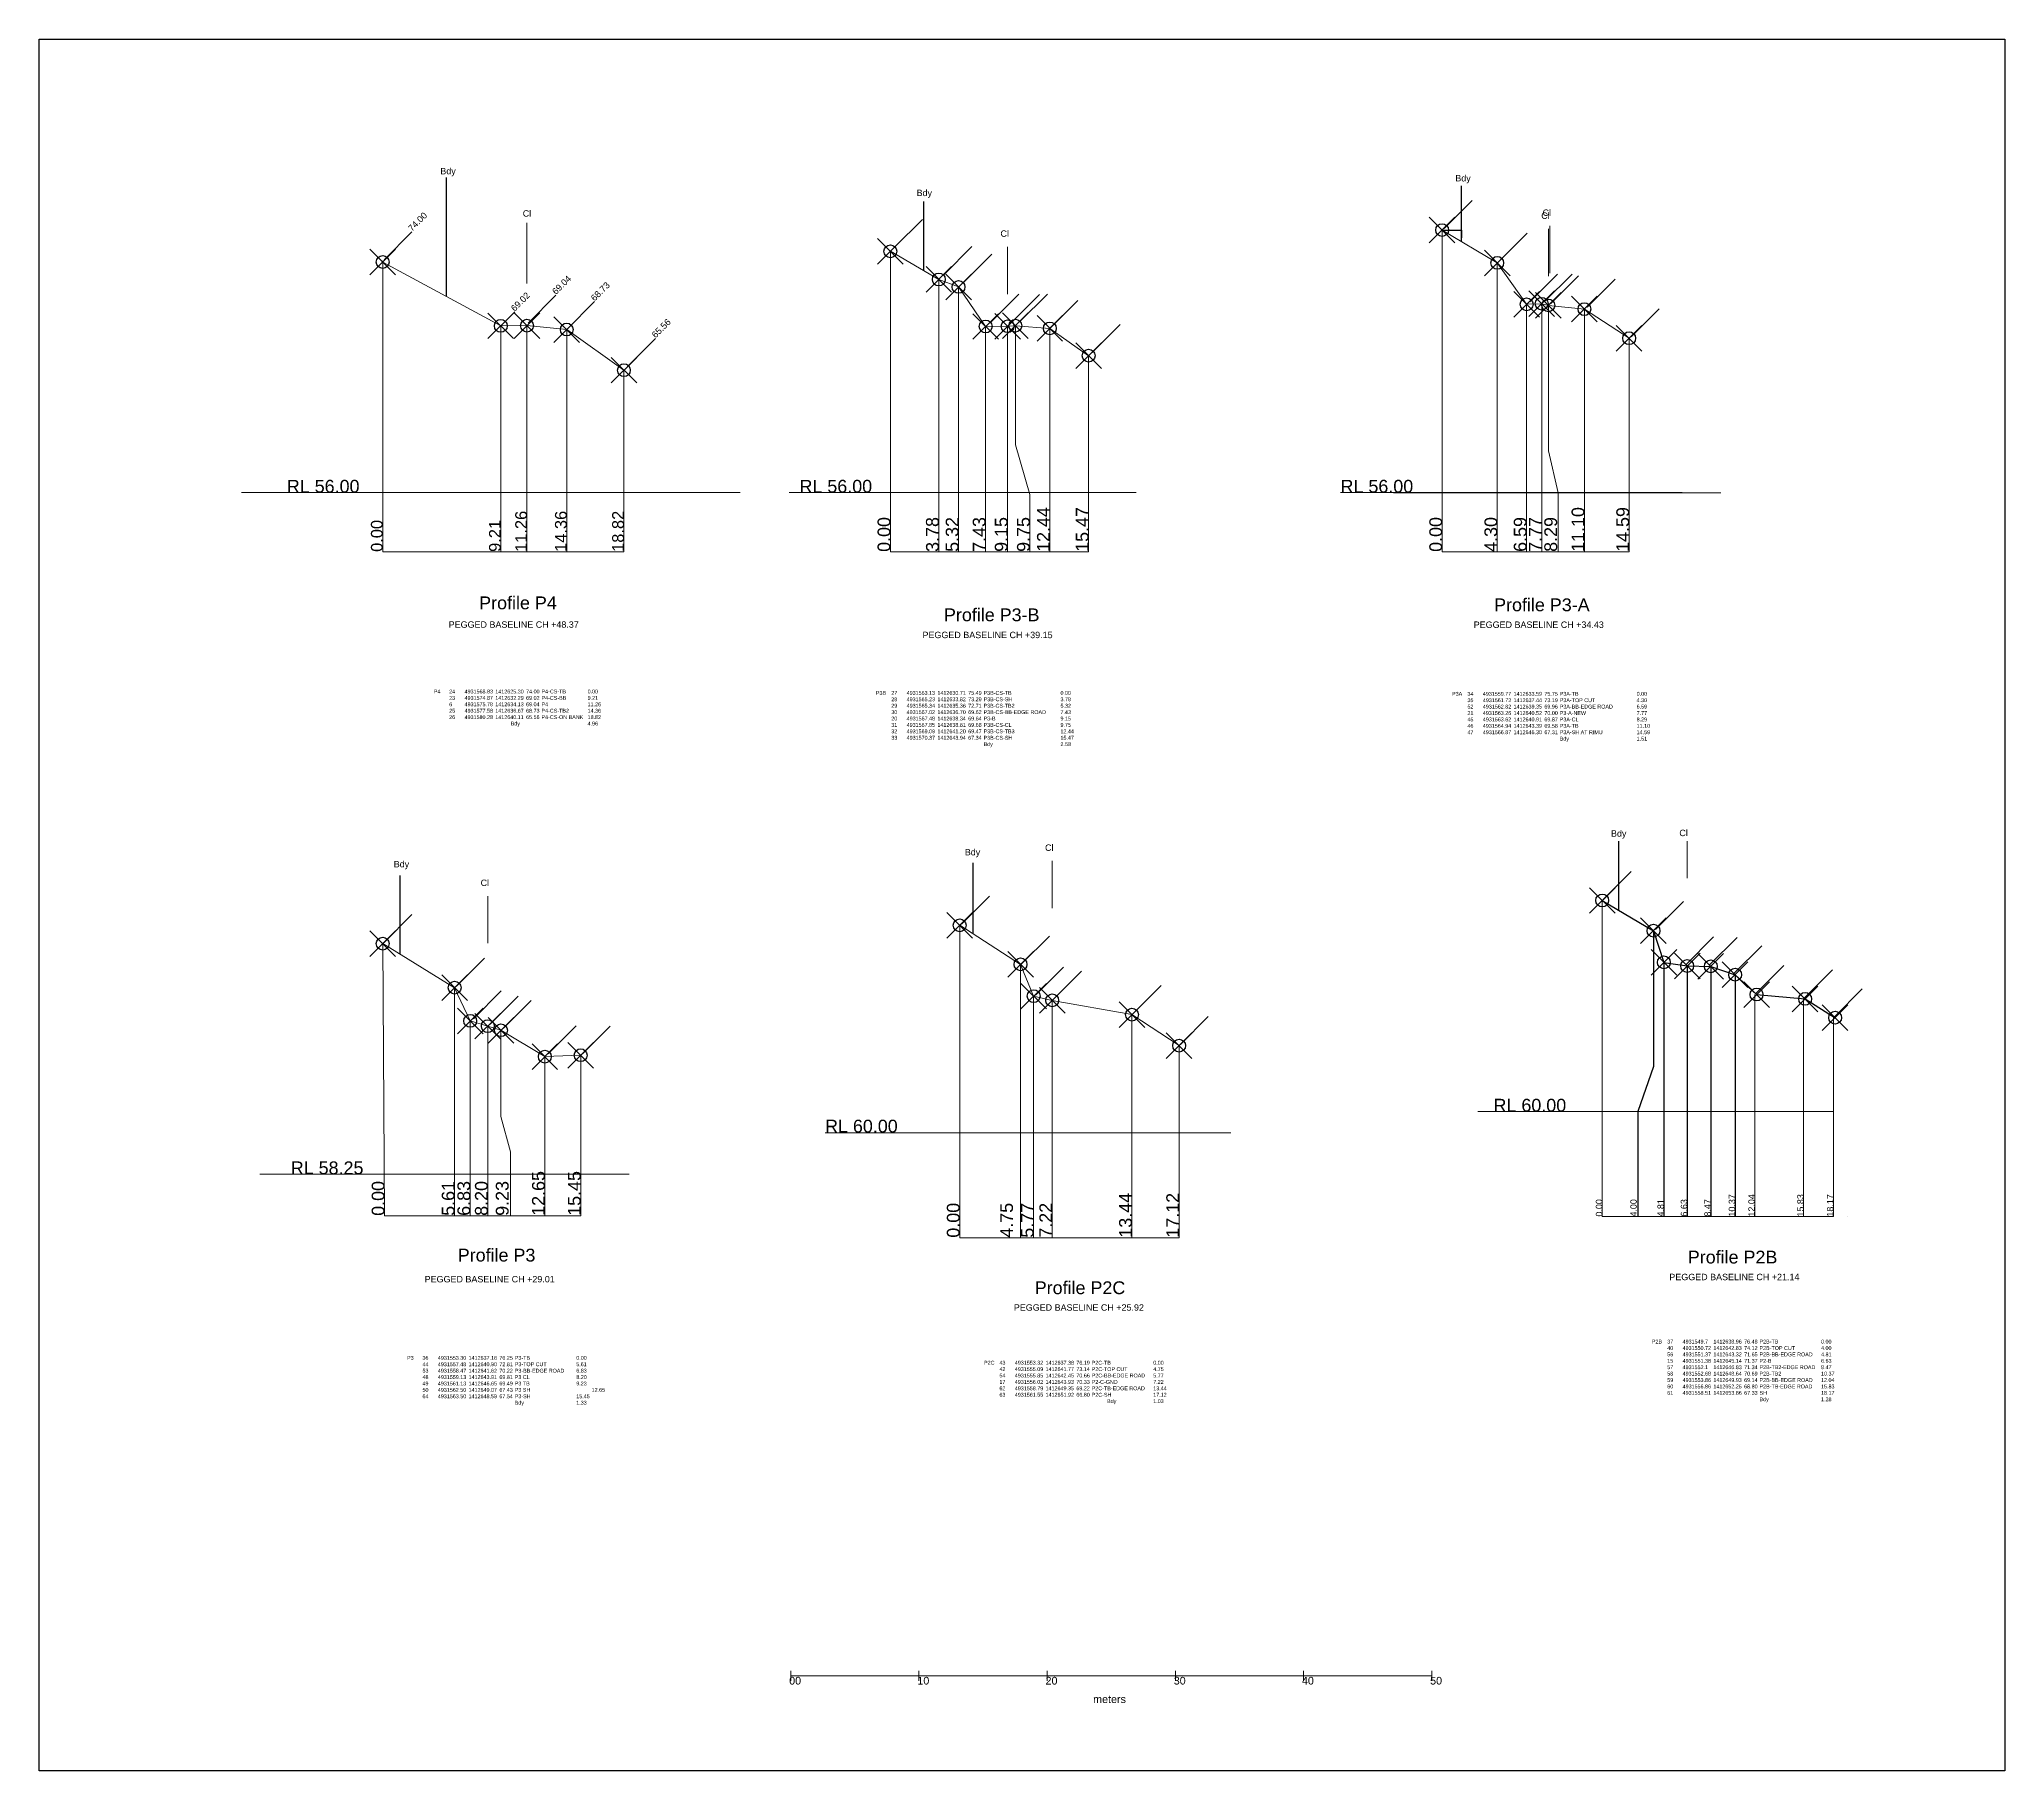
# Model space of a CAD drawing. Header units: millimetres. Extents: x -165355 to 126546, y 38261 to 226811.
# Drawn here: x -26790 to 126546, y 91664 to 226811 of the extents above; entities that cross this region are included whole.
import ezdxf

# ---------------------------------------------------------------- set-up
doc = ezdxf.new("R2010")
doc.units = ezdxf.units.MM
doc.header["$PDMODE"] = 35
doc.header["$PDSIZE"] = 1000
doc.styles.get("Standard").update_dxf_attribs({"font": 'arial.ttf'})

msp = doc.modelspace()

# ---------------------------------------------------------------- texts
at = {"lineweight": 0}
for s, p in [('Bdy', (4497, 216272)), ('Bdy', (83683, 215714)), ('Bdy', (41655, 214570)), ('Cl', (10928, 212967)), ('Cl', (90387, 212793)), ('Cl', (90491, 213028)), ('Cl', (48198, 211395)), ('Bdy', (95830, 164573)), ('Cl', (101162, 164612)), ('Bdy', (862, 162177)), ('Bdy', (45415, 163111)), ('Cl', (51676, 163463)), ('Cl', (7642, 160720))]:
    msp.add_text(s, height=500, dxfattribs=at).set_placement(p)
for s, height, rotation, p in [('74.00', 500, 45, (2284, 211775)), ('69.02', 500, 45, (10302, 205532)), ('69.04', 500, 45, (13520, 206844)), ('68.73', 500, 45, (16538, 206331)), ('65.56', 500, 45, (21289, 203456)), ('12.44', 1000, 90, (52049, 186801)), ('15.47', 1000, 90, (55074, 186801)), ('11.10', 1000, 90, (93756, 186801)), ('14.59', 1000, 90, (97246, 186801)), ('0.00', 916.7, 90, (0, 186801)), ('9.21', 916.7, 90, (9213, 186801)), ('11.26', 916.7, 90, (11258, 186801)), ('14.36', 916.7, 90, (14360, 186801)), ('18.82', 916.7, 90, (18820, 186801)), ('0.00', 1000, 90, (39609, 186801)), ('3.78', 1000, 90, (43389, 186801)), ('5.32', 1000, 90, (44929, 186801)), ('7.43', 1000, 90, (47039, 186801)), ('9.15', 1000, 90, (48756, 186801)), ('9.75', 1000, 90, (50487, 186801)), ('0.00', 1000, 90, (82656, 186801)), ('4.30', 1000, 90, (86956, 186801)), ('6.59', 1000, 90, (89246, 186801)), ('7.77', 1000, 90, (90426, 186801)), ('8.29', 1000, 90, (91629, 186801)), ('12.65', 1000, 90, (12650, 134976)), ('15.45', 1000, 90, (15450, 134976)), ('0.00', 1000, 90, (141, 134976)), ('5.61', 1000, 90, (5610, 134976)), ('6.83', 1000, 90, (6830, 134976)), ('8.20', 1000, 90, (8200, 134976)), ('9.23', 1000, 90, (9827, 134976)), ('13.44', 1000, 90, (58455, 133269)), ('17.12', 1000, 90, (62135, 133269)), ('10.37', 500, 90, (105515, 134916)), ('12.04', 500, 90, (107049, 134916)), ('15.83', 500, 90, (110858, 134916)), ('18.17', 500, 90, (113178, 134916)), ('0.00', 1000, 90, (45015, 133269)), ('4.75', 1000, 90, (49175, 133269)), ('5.77', 1000, 90, (50785, 133269)), ('7.22', 1000, 90, (52235, 133269)), ('0.00', 500, 90, (95145, 134916)), ('4.00', 500, 90, (97842, 134916)), ('4.81', 500, 90, (99955, 134916)), ('6.63', 500, 90, (101775, 134916)), ('8.47', 500, 90, (103615, 134916))]:
    msp.add_text(s, height=height, rotation=rotation).set_placement(p)
for s, height, p in [('RL 56.00', 1000, (-7478, 191423)), ('RL 56.00', 1000, (32517, 191423)), ('RL 56.00', 1000, (74730, 191423)), ('RL 60.00', 1000, (86666, 143109)), ('RL 60.00', 1000, (34513, 141479)), ('RL 58.25', 1000, (-7169, 138221)), ('00', 600, (31713, 98389)), ('10', 600, (41714, 98389)), ('20', 600, (51715, 98389)), ('30', 600, (61716, 98389)), ('40', 600, (71717, 98389)), ('50', 600, (81718, 98389))]:
    msp.add_text(s, height=height).set_placement(p)
at = {"insert": (27040, 193751), "char_height": 2.5, "width": 14145.54, "attachment_point": 1, "rotation": 90}
msp.add_mtext('0.00 \\P9.21 \\P11.26 \\P14.36 \\P18.82 ', dxfattribs=at)
at = {"attachment_point": 1}
for s, insert, char_height, width in [('Profile P4', (7528, 183320), 1000, 8744.6), ('Profile P3-A', (86711, 183167), 1000, 8744.6), ('Profile P3-B', (43791, 182386), 1000, 8744.6), ('^IP4^I24^I4931568.83 ^I1412625.30 ^I74.00 ^IP4-CS-TB^I^I0.00 \\P^I^I23^I4931574.87 ^I1412632.29 ^I69.02 ^IP4-CS-BB^I^I9.21 \\P^I^I6^I4931575.78 ^I1412634.13 ^I69.04 ^IP4^I^I^I11.26 \\P^I^I25^I4931577.58 ^I1412636.67 ^I68.73 ^IP4-CS-TB2^I^I14.36 \\P^I^I26^I4931580.28 ^I1412640.11 ^I65.56 ^IP4-CS-ON BANK^I18.82 \\P^I^I^I^I^I^IBdy^I^I^I^I^I4.96', (2789, 176052), 300, 23175.16), ('P3B^I27^I4931563.13 ^I1412630.71 ^I75.49 ^IP3B-CS-TB^I^I^I^I0.00 \\P^I28^I4931565.23 ^I1412633.82 ^I73.29 ^IP3B-CS-SH^I^I^I^I3.78 \\P^I29^I4931565.34 ^I1412635.36 ^I72.71 ^IP3B-CS-TB2 ^I^I^I5.32 \\P^I30^I4931567.02 ^I1412636.70 ^I69.62 ^IP3B-CS-BB-EDGE ROAD^I7.43 \\P^I20^I4931567.48 ^I1412638.34 ^I69.64 ^IP3-B^I           ^I^I^I9.15 \\P^I31^I4931567.85 ^I1412638.81 ^I69.68 ^IP3B-CS-CL^I^I^I^I9.75 \\P^I32^I4931569.09 ^I1412641.20 ^I69.47 ^IP3B-CS-TB3 ^I^I^I12.44 \\P^I33^I4931570.37 ^I1412643.94 ^I67.34 ^IP3B-CS-SH^I^I^I^I15.47 \\P^I^I^I^I^I^I^IBdy^I^I^I^I^I2.58', (38480, 175943), 300, 21490.84), ('P3A^I34^I4931559.77 ^I1412633.59 ^I75.75 ^IP3A-TB^I^I^I^I0.00 \\P^I35^I4931561.72^I1412637.44^I73.19 ^IP3A-TOP CUT^I^I^I4.30 \\P^I52^I4931562.82 ^I1412639.35 ^I69.96 ^IP3A-BB-EDGE ROAD^I^I6.59\\P^I21^I4931563.26 ^I1412640.52 ^I70.00 ^IP3-A-NEW^I^I^I^I7.77 \\P^I45^I4931563.62 ^I1412640.91 ^I69.87 ^IP3A-CL^I^I^I^I8.29 \\P^I46^I4931564.94 ^I1412643.39 ^I69.58 ^IP3A-TB^I^I^I^I11.10 \\P^I47^I4931566.87 ^I1412646.30 ^I67.31 ^IP3A-SH AT RIMU^I^I^I14.59\\P^I^I^I^I^I^I^IBdy^I^I^I^I^I1.51', (83432, 175872), 300, 18534.75), ('Profile P3', (5857, 132410), 1000, 8744.6), ('Profile P2B', (101822, 132255), 1000, 8744.6), ('Profile P2C', (50872, 129862), 1000, 8744.6), ('meters', (55426, 97546), 600, 2990.85)]:
    msp.add_mtext(s, dxfattribs=dict(at, insert=insert, char_height=char_height, width=width))
at = {"lineweight": 0, "char_height": 500, "width": 13494.95, "attachment_point": 1}
for s, insert in [('PEGGED BASELINE CH +48.37', (5148, 181377)), ('PEGGED BASELINE CH +34.43', (85120, 181367)), ('PEGGED BASELINE CH +39.15', (42114, 180566)), ('PEGGED BASELINE CH +21.14', (100381, 130451)), ('PEGGED BASELINE CH +29.01', (3273, 130281)), ('PEGGED BASELINE CH +25.92', (49240, 128070))]:
    msp.add_mtext(s, dxfattribs=dict(at, insert=insert))
at = {"color": 1, "char_height": 300, "attachment_point": 1}
for s, insert, width in [('{\\C256;P2B^I37^I4931549.7^I1412638.96^I76.48 ^IP2B-TB^I^I^I0.00\\P^I40^I4931550.72^I1412642.83^I74.12 ^IP2B-TOP CUT^I^I4.00\\P^I56^I4931551.37^I1412643.32^I71.65 ^IP2B-BB-EDGE ROAD^I4.81\\P^I15^I4931551.38^I1412645.14^I71.37 ^IP2-B^I^I^I^I6.63\\P^I57^I4931552.1^I1412646.83^I71.34 ^IP2B-TB2-EDGE ROAD^I8.47\\P^I58^I4931552.68^I1412648.64^I70.69 ^IP2B-TB2^I^I^I10.37\\P^I59^I4931553.86^I1412649.93^I69.14 ^IP2B-BB-EDGE ROAD^I12.04\\P^I60^I4931556.86^I1412652.25^I68.80 ^IP2B-TB-EDGE ROAD^I15.83\\P^I61^I4931558.51^I1412653.86^I67.33 ^ISH^I^I^I^I18.17\\P^I^I^I^I^I^I^IBdy^I^I^I^I1.28}', (99019, 125308), 20740.71), ('{\\C256;P3^I36^I4931553.30 ^I1412637.16 ^I76.25 ^IP3-TB^I^I^I^I0.00 \\P^I44^I4931557.48 ^I1412640.90 ^I72.81 ^IP3-TOP CUT^I^I5.61 \\P^I53^I4931558.47 ^I1412641.62 ^I70.22 ^IP3-BB-EDGE ROAD^I6.83\\P^I48^I4931559.13 ^I1412643.91 ^I69.81 ^IP3 CL^I^I^I^I8.20 \\P^I49^I4931561.13 ^I1412646.65 ^I69.49 ^IP3 TB^I^I^I^I9.23 \\P^I50^I4931562.50 ^I1412649.07 ^I67.43 ^IP3 SH^I^I^I^I12.65 \\P^I64^I4931563.50 ^I1412648.59 ^I67.54 ^IP3-SH^I^I^I15.45 \\P^I^I^I^I^I^I^IBdy^I^I^I^I1.33}', (1904, 124039), 16249.39), ('{\\C256;P2C^I43^I4931553.32^I1412637.38^I76.19 ^IP2C-TB^I^I^I0.00\\P^I42^I4931555.09^I1412641.77^I73.14 ^IP2C-TOP CUT^I^I4.75\\P^I54^I4931555.85^I1412642.45^I70.66 ^IP2C-BB-EDGE ROAD^I5.77 \\P^I17^I4931556.02^I1412643.93^I70.33 ^IP2-C-GND^I^I^I7.22 \\P^I62^I4931558.79^I1412649.35^I69.22 ^IP2C-TB-EDGE ROAD^I13.44\\P^I63^I4931561.55^I1412651.92^I66.80 ^IP2C-SH^I^I^I17.12\\P^I^I^I^I^I^I^I^IBdy^I^I^I1.03}', (46918, 123661), 14373.2)]:
    msp.add_mtext(s, dxfattribs=dict(at, insert=insert, width=width))

# ---------------------------------------------------------------- linework, layer by layer
for p, q in [((4965, 216016), (4965, 206742)), ((84166, 211049), (84166, 215369)), ((42189, 214147), (42189, 208759)), ((82656, 211918), (84166, 211918)), ((84166, 211918), (84166, 211316)), ((0, 209423), (5, 209513)), ((96425, 164207), (96425, 158838)), ((1330, 161546), (1330, 155420)), ((46045, 162516), (46045, 156995)), ((99955, 154759), (99955, 134916)), ((101775, 154479), (101775, 134916)), ((103615, 154449), (103615, 134916)), ((105515, 153799), (105515, 134916))]:
    msp.add_line(p, q)
at = {"lineweight": 0}
for p, q in [((82815, 212039), (84993, 214217)), ((106, 209596), (2284, 211775)), ((11258, 212476), (11258, 207759)), ((39927, 210573), (42105, 212751)), ((87102, 209491), (89281, 211669)), ((90946, 212010), (90946, 208323)), ((91050, 212246), (91050, 208558)), ((43799, 208458), (45977, 210637)), ((48756, 210613), (48756, 206925)), ((45342, 207853), (47520, 210032)), ((89487, 206312), (91665, 208490)), ((90619, 206312), (92797, 208490)), ((91115, 206165), (93293, 208343)), ((93972, 205909), (96150, 208087)), ((9213, 204443), (10302, 205532)), ((11342, 204665), (13520, 206844)), ((14360, 204153), (16538, 206331)), ((47449, 204741), (49628, 206919)), ((49069, 204700), (51248, 206879)), ((49686, 204748), (51865, 206927)), ((52049, 204243), (54228, 206421)), ((97410, 203595), (99588, 205773)), ((55348, 202366), (57526, 204544)), ((19110, 201278), (21289, 203456)), ((101775, 164209), (101775, 161320)), ((52235, 162680), (52235, 158993)), ((95231, 159667), (97410, 161845)), ((8200, 159937), (8200, 156250)), ((45166, 157739), (47344, 159918)), ((99302, 157337), (101480, 159516)), ((106, 156306), (2284, 158484)), ((49836, 154639), (52014, 156817)), ((101662, 154577), (103840, 156756)), ((103484, 154528), (105662, 156706)), ((5771, 152912), (7949, 155090)), ((105418, 153883), (107596, 156061)), ((50941, 152212), (53119, 154391)), ((52338, 151887), (54516, 154065)), ((107127, 152324), (109305, 154503)), ((110935, 151987), (113113, 154165)), ((7077, 150361), (9255, 152540)), ((8390, 149937), (10569, 152115)), ((58555, 150764), (60733, 152943)), ((113256, 150517), (115434, 152695)), ((9419, 149612), (11597, 151790)), ((62235, 148346), (64413, 150524)), ((12904, 147632), (15083, 149810)), ((15577, 147609), (17755, 149787))]:
    msp.add_line(p, q, dxfattribs=at)
at = {"color": 7, "lineweight": 0}
for p, q in [((82656, 211918), (82656, 186801)), ((39609, 210263), (39609, 186801)), ((0, 209423), (0, 186801)), ((0, 209423), (0, 186801)), ((86956, 209358), (86956, 186801)), ((43389, 208063), (43389, 186801)), ((44929, 207483), (44929, 186801)), ((89246, 206128), (89246, 186801)), ((90426, 206168), (90426, 186801)), ((93756, 205748), (93756, 186801)), ((9213, 204443), (9213, 186801)), ((11258, 204463), (11258, 186801)), ((14360, 204153), (14360, 186801)), ((47039, 204393), (47039, 186801)), ((48756, 204413), (48756, 186801)), ((52049, 204243), (52049, 186801)), ((97246, 203478), (97246, 186801)), ((18820, 200983), (18820, 186801)), ((55074, 202113), (55074, 186801)), ((9213, 199463), (9213, 186801)), ((11258, 199503), (11258, 186801)), ((14360, 198883), (14360, 186801)), ((18820, 186801), (18820, 192543)), ((27882, 191423), (-11019, 191423)), ((31723, 191423), (58776, 191423)), ((101393, 191423), (74730, 191423)), ((78849, 191418), (104402, 191418)), ((0, 186801), (18820, 186801)), ((39609, 186801), (55074, 186801)), ((82656, 186801), (97246, 186801)), ((95145, 159589), (95145, 134916)), ((45015, 157652), (45015, 133269)), ((0, 156221), (141, 134976)), ((49765, 154602), (49765, 133269)), ((5610, 152781), (5610, 134976)), ((50785, 152122), (50785, 133269)), ((50785, 152122), (52235, 151792)), ((107049, 152249), (107049, 134916)), ((110858, 151909), (110858, 134916)), ((52235, 151792), (52235, 133269)), ((58455, 150682), (58455, 133269)), ((113178, 150439), (113178, 134916)), ((6830, 150191), (6830, 134976)), ((8200, 149781), (8200, 134976)), ((12650, 147401), (12650, 134976)), ((15450, 147511), (15450, 134976)), ((62135, 148262), (62135, 133269)), ((113178, 143109), (85450, 143109)), ((34513, 141462), (66178, 141462)), ((-9585, 138221), (19239, 138221)), ((141, 134976), (15450, 134976)), ((113178, 134916), (95145, 134916)), ((95145, 134916), (113178, 134916)), ((114283, 134916), (114283, 134916)), ((45015, 133269), (62135, 133269)), ((31840, 99454), (31840, 98679)), ((31840, 99067), (81845, 99067)), ((31840, 99067), (31840, 99067)), ((41841, 99454), (41841, 98679)), ((41960, 99067), (41960, 99067)), ((51842, 99454), (51842, 98679)), ((61843, 99454), (61843, 98679)), ((61962, 99067), (61962, 99067)), ((61962, 99067), (61962, 99067)), ((61962, 99067), (61962, 99067)), ((71844, 99454), (71844, 98679)), ((81845, 99454), (81845, 98679))]:
    msp.add_line(p, q, dxfattribs=at)
at = {"color": 1, "lineweight": 0}
for p, q in [((45015, 157652), (49765, 154602)), ((49765, 154602), (50785, 152122)), ((52235, 151792), (58455, 150682)), ((58455, 150682), (62135, 148262))]:
    msp.add_line(p, q, dxfattribs=at)
msp.add_lwpolyline([(-26790, 226811), (126546, 226811), (126546, 91664), (-26790, 91664)], close=True)
for points in [[(82656, 211918), (86956, 209358), (89246, 206128), (90426, 206168), (90946, 206038), (93756, 205748), (97246, 203478)], [(39609, 210263), (43389, 208063), (44929, 207483), (47039, 204393), (48756, 204413), (49359, 204453), (52049, 204243), (55074, 202113)], [(0, 209423), (9213, 204443), (11258, 204463), (14360, 204153), (18820, 200983)], [(0, 156221), (5610, 152781), (6830, 150191), (8200, 149781), (9230, 149461), (12650, 147401), (15450, 147511)]]:
    msp.add_lwpolyline(points, dxfattribs=at)
at = {"lineweight": 0}
for points in [[(90946, 206038), (90946, 194700), (91720, 191418), (91720, 186801)], [(49359, 204453), (49359, 195145), (50487, 191283), (50487, 186801)], [(9230, 149461), (9230, 142725), (9976, 139971), (9976, 134976)]]:
    msp.add_lwpolyline(points, dxfattribs=at)
at = {"color": 1}
msp.add_lwpolyline([(95145, 159589), (99145, 157229), (99955, 154759), (101775, 154479), (103615, 154449), (105515, 153799), (107185, 152249), (110975, 151909), (113315, 150439)], dxfattribs=at)
msp.add_lwpolyline([(99145, 157229), (99145, 146629), (97926, 143109), (97926, 134916)])
at = {"color": 7}
for p in [(82656, 211918), (82656, 211918), (0, 209423), (0, 209423), (39609, 210263), (39609, 210263), (86956, 209358), (43389, 208063), (44929, 207483), (89246, 206128), (90426, 206168), (90946, 206038), (93756, 205748), (9213, 204443), (11258, 204463), (14360, 204153), (47039, 204393), (48756, 204413), (49359, 204453), (52049, 204243), (97246, 203478), (55074, 202113), (18820, 200983), (95145, 159589), (95145, 159589), (45015, 157652), (99145, 157229), (99145, 157229), (0, 156221), (49765, 154602), (99955, 154759), (101775, 154479), (103615, 154449), (5610, 152781), (105515, 153799), (50785, 152122), (52235, 151792), (107185, 152249), (110975, 151909), (6830, 150191), (8200, 149781), (9230, 149461), (58455, 150682), (113315, 150439), (62135, 148262), (12650, 147401), (15450, 147511)]:
    msp.add_point(p, dxfattribs=at)

msp.set_redraw_order([(e.dxf.handle, doc.entitydb.next_handle()) for e in msp.query("TEXT MTEXT ATTDEF DIMENSION ARC_DIMENSION")])  # texts and dimensions are drawn at this point

doc.saveas('drawing.dxf')
